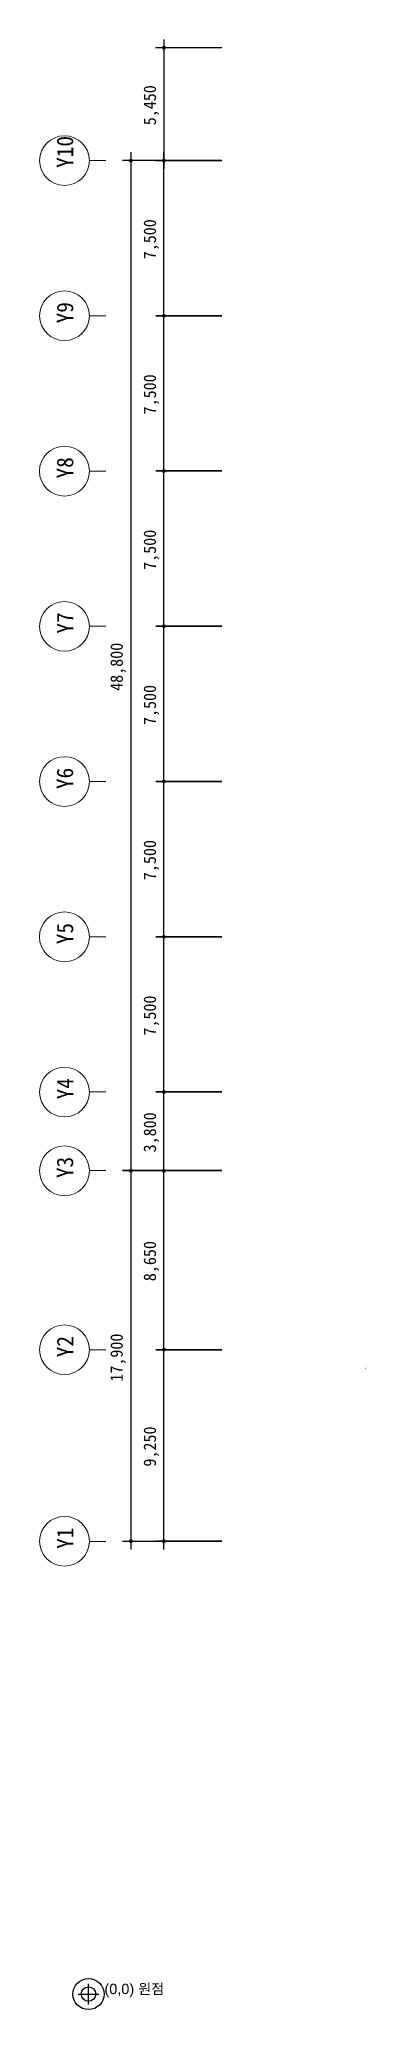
# Model space of a CAD drawing. Header units: millimetres. Extents: x -4033 to 126988, y -1911 to 106718.
# Drawn here: x -4033 to 11703, y -1911 to 93290 of the extents above; entities that cross this region are included whole.
import ezdxf

# ---------------------------------------------------------------- set-up
doc = ezdxf.new("R2010")
doc.units = ezdxf.units.MM
for name, color, linetype in [('PDF_문자', 7, 'Continuous'), ('PDF_솔리드 채우기', 7, 'Continuous'), ('PDF_형상', 7, 'Continuous')]:
    doc.layers.add(name, color=color, linetype=linetype)
doc.styles.add('PDF 돋움체', font='DotumChe.ttf')
doc.styles.get("Standard").update_dxf_attribs({"font": 'arial.ttf'})

msp = doc.modelspace()

# ---------------------------------------------------------------- texts
at = {"color": 1}
msp.add_text('(0,0) 원점', height=500, dxfattribs=at).set_placement((-897, -1161))
at = {"layer": 'PDF_문자', "attachment_point": 4, "rotation": 90, "style": 'PDF 돋움체'}
for s, insert, char_height in [('5,450', (1369, 89141), 599.3), ('Y10', (-2796, 87083), 795.3), ('7,500', (1369, 82666), 599.3), ('Y9', (-2796, 79570), 795.3), ('7,500', (1369, 75170), 599.3), ('Y8', (-2796, 72074), 795.3), ('7,500', (1369, 67658), 599.3), ('Y7', (-2796, 64577), 795.3), ('48,800', (-234, 61811), 599.3), ('7,500', (1369, 60161), 599.3), ('Y6', (-2796, 57065), 795.3), ('7,500', (1369, 52665), 599.3), ('Y5', (-2796, 49568), 795.3), ('7,500', (1369, 45152), 599.3), ('Y4', (-2796, 42072), 795.3), ('3,800', (1369, 39510), 599.3), ('Y3', (-2796, 38269), 795.3), ('8,650', (1369, 33287), 599.3), ('Y2', (-2796, 29610), 795.3), ('17,900', (-234, 28431), 599.3), ('9,250', (1369, 24329), 599.3), ('Y1', (-2796, 20353), 795.3)]:
    msp.add_mtext(s, dxfattribs=dict(at, insert=insert, char_height=char_height))

# ---------------------------------------------------------------- linework, layer by layer
at = {"color": 1}
for p, q in [((-1667, -1661), (-1667, -661)), ((-2167, -1161), (-1167, -1161))]:
    msp.add_line(p, q, dxfattribs=at)
for radius in [750, 350]:
    msp.add_circle((-1667, -1161), radius, dxfattribs=at)
at = {"layer": 'PDF_솔리드 채우기', "transparency": 33554559}
for points in [[(1897, 92960), (1881, 92881), (1975, 92881)], [(1881, 92881), (1897, 92818), (1975, 92881)], [(1975, 92991), (1897, 92960), (1975, 92881)], [(1897, 92818), (1975, 92787), (1975, 92881)], [(2038, 92960), (1975, 92991), (1975, 92881)], [(2070, 92881), (2038, 92960), (1975, 92881)], [(1975, 92787), (2038, 92818), (1975, 92881)], [(2038, 92818), (2070, 92881), (1975, 92881)], [(310, 87506), (278, 87444), (372, 87444)], [(278, 87444), (310, 87365), (372, 87444)], [(372, 87538), (310, 87506), (372, 87444)], [(310, 87365), (372, 87334), (372, 87444)], [(451, 87506), (372, 87538), (372, 87444)], [(467, 87444), (451, 87506), (372, 87444)], [(372, 87334), (451, 87365), (372, 87444)], [(451, 87365), (467, 87444), (372, 87444)], [(1897, 87506), (1881, 87444), (1975, 87444)], [(1897, 87506), (1881, 87444), (1975, 87444)], [(1881, 87444), (1897, 87365), (1975, 87444)], [(1881, 87444), (1897, 87365), (1975, 87444)], [(1975, 87538), (1897, 87506), (1975, 87444)], [(1975, 87538), (1897, 87506), (1975, 87444)], [(1897, 87365), (1975, 87334), (1975, 87444)], [(1897, 87365), (1975, 87334), (1975, 87444)], [(2038, 87506), (1975, 87538), (1975, 87444)], [(2038, 87506), (1975, 87538), (1975, 87444)], [(2070, 87444), (2038, 87506), (1975, 87444)], [(2070, 87444), (2038, 87506), (1975, 87444)], [(1975, 87334), (2038, 87365), (1975, 87444)], [(2038, 87365), (2070, 87444), (1975, 87444)], [(1975, 87334), (2038, 87365), (1975, 87444)], [(2038, 87365), (2070, 87444), (1975, 87444)], [(1897, 80010), (1881, 79931), (1975, 79931)], [(1897, 80010), (1881, 79931), (1975, 79931)], [(1975, 80041), (1897, 80010), (1975, 79931)], [(1975, 80041), (1897, 80010), (1975, 79931)], [(2038, 80010), (1975, 80041), (1975, 79931)], [(2038, 80010), (1975, 80041), (1975, 79931)], [(2070, 79931), (2038, 80010), (1975, 79931)], [(2070, 79931), (2038, 80010), (1975, 79931)], [(1881, 79931), (1897, 79869), (1975, 79931)], [(1881, 79931), (1897, 79869), (1975, 79931)], [(1897, 79869), (1975, 79837), (1975, 79931)], [(1897, 79869), (1975, 79837), (1975, 79931)], [(1975, 79837), (2038, 79869), (1975, 79931)], [(2038, 79869), (2070, 79931), (1975, 79931)], [(1975, 79837), (2038, 79869), (1975, 79931)], [(2038, 79869), (2070, 79931), (1975, 79931)], [(1897, 72498), (1881, 72435), (1975, 72435)], [(1897, 72498), (1881, 72435), (1975, 72435)], [(1881, 72435), (1897, 72357), (1975, 72435)], [(1881, 72435), (1897, 72357), (1975, 72435)], [(1975, 72529), (1897, 72498), (1975, 72435)], [(1975, 72529), (1897, 72498), (1975, 72435)], [(1897, 72357), (1975, 72341), (1975, 72435)], [(1897, 72357), (1975, 72341), (1975, 72435)], [(2038, 72498), (1975, 72529), (1975, 72435)], [(2038, 72498), (1975, 72529), (1975, 72435)], [(2070, 72435), (2038, 72498), (1975, 72435)], [(2070, 72435), (2038, 72498), (1975, 72435)], [(1975, 72341), (2038, 72357), (1975, 72435)], [(2038, 72357), (2070, 72435), (1975, 72435)], [(1975, 72341), (2038, 72357), (1975, 72435)], [(2038, 72357), (2070, 72435), (1975, 72435)], [(1897, 65002), (1881, 64939), (1975, 64939)], [(1897, 65002), (1881, 64939), (1975, 64939)], [(1881, 64939), (1897, 64860), (1975, 64939)], [(1881, 64939), (1897, 64860), (1975, 64939)], [(1975, 65033), (1897, 65002), (1975, 64939)], [(1975, 65033), (1897, 65002), (1975, 64939)], [(1897, 64860), (1975, 64829), (1975, 64939)], [(1897, 64860), (1975, 64829), (1975, 64939)], [(2038, 65002), (1975, 65033), (1975, 64939)], [(2038, 65002), (1975, 65033), (1975, 64939)], [(2070, 64939), (2038, 65002), (1975, 64939)], [(2070, 64939), (2038, 65002), (1975, 64939)], [(1975, 64829), (2038, 64860), (1975, 64939)], [(2038, 64860), (2070, 64939), (1975, 64939)], [(1975, 64829), (2038, 64860), (1975, 64939)], [(2038, 64860), (2070, 64939), (1975, 64939)], [(1897, 57505), (1881, 57427), (1975, 57427)], [(1897, 57505), (1881, 57427), (1975, 57427)], [(1881, 57427), (1897, 57364), (1975, 57427)], [(1881, 57427), (1897, 57364), (1975, 57427)], [(1975, 57537), (1897, 57505), (1975, 57427)], [(1975, 57537), (1897, 57505), (1975, 57427)], [(1897, 57364), (1975, 57332), (1975, 57427)], [(1897, 57364), (1975, 57332), (1975, 57427)], [(2038, 57505), (1975, 57537), (1975, 57427)], [(2038, 57505), (1975, 57537), (1975, 57427)], [(2070, 57427), (2038, 57505), (1975, 57427)], [(2070, 57427), (2038, 57505), (1975, 57427)], [(1975, 57332), (2038, 57364), (1975, 57427)], [(2038, 57364), (2070, 57427), (1975, 57427)], [(1975, 57332), (2038, 57364), (1975, 57427)], [(2038, 57364), (2070, 57427), (1975, 57427)], [(1897, 49993), (1881, 49930), (1975, 49930)], [(1897, 49993), (1881, 49930), (1975, 49930)], [(1881, 49930), (1897, 49852), (1975, 49930)], [(1881, 49930), (1897, 49852), (1975, 49930)], [(1975, 50025), (1897, 49993), (1975, 49930)], [(1975, 50025), (1897, 49993), (1975, 49930)], [(1897, 49852), (1975, 49836), (1975, 49930)], [(1897, 49852), (1975, 49836), (1975, 49930)], [(2038, 49993), (1975, 50025), (1975, 49930)], [(2038, 49993), (1975, 50025), (1975, 49930)], [(2070, 49930), (2038, 49993), (1975, 49930)], [(2070, 49930), (2038, 49993), (1975, 49930)], [(1975, 49836), (2038, 49852), (1975, 49930)], [(2038, 49852), (2070, 49930), (1975, 49930)], [(1975, 49836), (2038, 49852), (1975, 49930)], [(2038, 49852), (2070, 49930), (1975, 49930)], [(1897, 42497), (1881, 42434), (1975, 42434)], [(1897, 42497), (1881, 42434), (1975, 42434)], [(1881, 42434), (1897, 42355), (1975, 42434)], [(1881, 42434), (1897, 42355), (1975, 42434)], [(1975, 42528), (1897, 42497), (1975, 42434)], [(1975, 42528), (1897, 42497), (1975, 42434)], [(1897, 42355), (1975, 42324), (1975, 42434)], [(1897, 42355), (1975, 42324), (1975, 42434)], [(2038, 42497), (1975, 42528), (1975, 42434)], [(2038, 42497), (1975, 42528), (1975, 42434)], [(2070, 42434), (2038, 42497), (1975, 42434)], [(2070, 42434), (2038, 42497), (1975, 42434)], [(1975, 42324), (2038, 42355), (1975, 42434)], [(2038, 42355), (2070, 42434), (1975, 42434)], [(1975, 42324), (2038, 42355), (1975, 42434)], [(2038, 42355), (2070, 42434), (1975, 42434)], [(310, 38694), (278, 38631), (372, 38631)], [(310, 38694), (278, 38631), (372, 38631)], [(278, 38631), (310, 38552), (372, 38631)], [(278, 38631), (310, 38552), (372, 38631)], [(372, 38725), (310, 38694), (372, 38631)], [(372, 38725), (310, 38694), (372, 38631)], [(310, 38552), (372, 38521), (372, 38631)], [(310, 38552), (372, 38521), (372, 38631)], [(451, 38694), (372, 38725), (372, 38631)], [(451, 38694), (372, 38725), (372, 38631)], [(467, 38631), (451, 38694), (372, 38631)], [(467, 38631), (451, 38694), (372, 38631)], [(372, 38521), (451, 38552), (372, 38631)], [(451, 38552), (467, 38631), (372, 38631)], [(372, 38521), (451, 38552), (372, 38631)], [(451, 38552), (467, 38631), (372, 38631)], [(1897, 38694), (1881, 38631), (1975, 38631)], [(1897, 38694), (1881, 38631), (1975, 38631)], [(1881, 38631), (1897, 38552), (1975, 38631)], [(1881, 38631), (1897, 38552), (1975, 38631)], [(1975, 38725), (1897, 38694), (1975, 38631)], [(1975, 38725), (1897, 38694), (1975, 38631)], [(1897, 38552), (1975, 38521), (1975, 38631)], [(1897, 38552), (1975, 38521), (1975, 38631)], [(2038, 38694), (1975, 38725), (1975, 38631)], [(2038, 38694), (1975, 38725), (1975, 38631)], [(2070, 38631), (2038, 38694), (1975, 38631)], [(2070, 38631), (2038, 38694), (1975, 38631)], [(1975, 38521), (2038, 38552), (1975, 38631)], [(2038, 38552), (2070, 38631), (1975, 38631)], [(1975, 38521), (2038, 38552), (1975, 38631)], [(2038, 38552), (2070, 38631), (1975, 38631)], [(1897, 30050), (1881, 29971), (1975, 29971)], [(1897, 30050), (1881, 29971), (1975, 29971)], [(1881, 29971), (1897, 29908), (1975, 29971)], [(1881, 29971), (1897, 29908), (1975, 29971)], [(1975, 30081), (1897, 30050), (1975, 29971)], [(1975, 30081), (1897, 30050), (1975, 29971)], [(1897, 29908), (1975, 29877), (1975, 29971)], [(1897, 29908), (1975, 29877), (1975, 29971)], [(2038, 30050), (1975, 30081), (1975, 29971)], [(2038, 30050), (1975, 30081), (1975, 29971)], [(2070, 29971), (2038, 30050), (1975, 29971)], [(2070, 29971), (2038, 30050), (1975, 29971)], [(1975, 29877), (2038, 29908), (1975, 29971)], [(2038, 29908), (2070, 29971), (1975, 29971)], [(1975, 29877), (2038, 29908), (1975, 29971)], [(2038, 29908), (2070, 29971), (1975, 29971)], [(310, 20793), (278, 20715), (372, 20715)], [(278, 20715), (310, 20652), (372, 20715)], [(372, 20825), (310, 20793), (372, 20715)], [(310, 20652), (372, 20621), (372, 20715)], [(451, 20793), (372, 20825), (372, 20715)], [(467, 20715), (451, 20793), (372, 20715)], [(372, 20621), (451, 20652), (372, 20715)], [(451, 20652), (467, 20715), (372, 20715)], [(1897, 20793), (1881, 20715), (1975, 20715)], [(1881, 20715), (1897, 20652), (1975, 20715)], [(1975, 20825), (1897, 20793), (1975, 20715)], [(1897, 20652), (1975, 20621), (1975, 20715)], [(2038, 20793), (1975, 20825), (1975, 20715)], [(2070, 20715), (2038, 20793), (1975, 20715)], [(1975, 20621), (2038, 20652), (1975, 20715)], [(2038, 20652), (2070, 20715), (1975, 20715)]]:
    msp.add_solid(points, dxfattribs=at)
at = {"layer": 'PDF_형상', "lineweight": 25}
for points in [[(4772, 92882), (1566, 92882)], [(1975, 93290), (1975, 87036)], [(372, 87837), (372, 38225)], [(1975, 79540), (1975, 87837)], [(4316, 87444), (-21, 87444)], [(1566, 87444), (4772, 87444), (1582, 87444)], [(1975, 72028), (1975, 80341)], [(1975, 64532), (1975, 72829)], [(1975, 57036), (1975, 65333)], [(1975, 49524), (1975, 57837)], [(1975, 42028), (1975, 50325)], [(1975, 38225), (1975, 42829)], [(372, 39026), (372, 20325)], [(1975, 29582), (1975, 39026)], [(1975, 20325), (1975, 30383)], [(-21, 20718), (4772, 20718), (1582, 20718)]]:
    msp.add_lwpolyline(points, dxfattribs=at)
at = {"layer": 'PDF_형상', "lineweight": 5}
for points in [[(-1623, 87444), (-822, 87444)], [(-1623, 79931), (-822, 79931)], [(-1623, 72435), (-822, 72435)], [(-1623, 64939), (-822, 64939)], [(-1623, 57427), (-822, 57427)], [(-1623, 49930), (-822, 49930)], [(-1623, 42434), (-822, 42434)], [(-1623, 38631), (-822, 38631)], [(-1623, 29971), (-822, 29971)], [(11703, 29091), (11688, 29091)], [(-1623, 20715), (-822, 20715)]]:
    msp.add_lwpolyline(points, dxfattribs=at)
at = {"layer": 'PDF_형상', "lineweight": 25}
for points in [[(1582, 79933), (4772, 79933)], [(1582, 72437), (4772, 72437)], [(1582, 64940), (4772, 64940)], [(1582, 57429), (4772, 57429)], [(1582, 49933), (4772, 49933)], [(1582, 42437), (4772, 42437)], [(-21, 38634), (4772, 38634), (1582, 38634), (4772, 38634)], [(1582, 29975), (4772, 29975)]]:
    msp.add_lwpolyline(points, close=True, dxfattribs=at)
at = {"layer": 'PDF_형상', "lineweight": 5}
for centre, radius in [((-2824, 87433), 1200), ((-2824, 79936), 1200), ((-2828, 72430), 1205), ((-2824, 64928), 1200), ((-2824, 57431), 1200), ((-2828, 49925), 1205), ((-2824, 42423), 1200), ((-2824, 38620), 1200), ((-2824, 29976), 1200), ((-2824, 20720), 1200)]:
    msp.add_circle(centre, radius, dxfattribs=at)

msp.set_redraw_order([(e.dxf.handle, doc.entitydb.next_handle()) for e in msp.query("TEXT MTEXT ATTDEF DIMENSION ARC_DIMENSION")])  # texts and dimensions are drawn at this point

doc.saveas('drawing.dxf')
